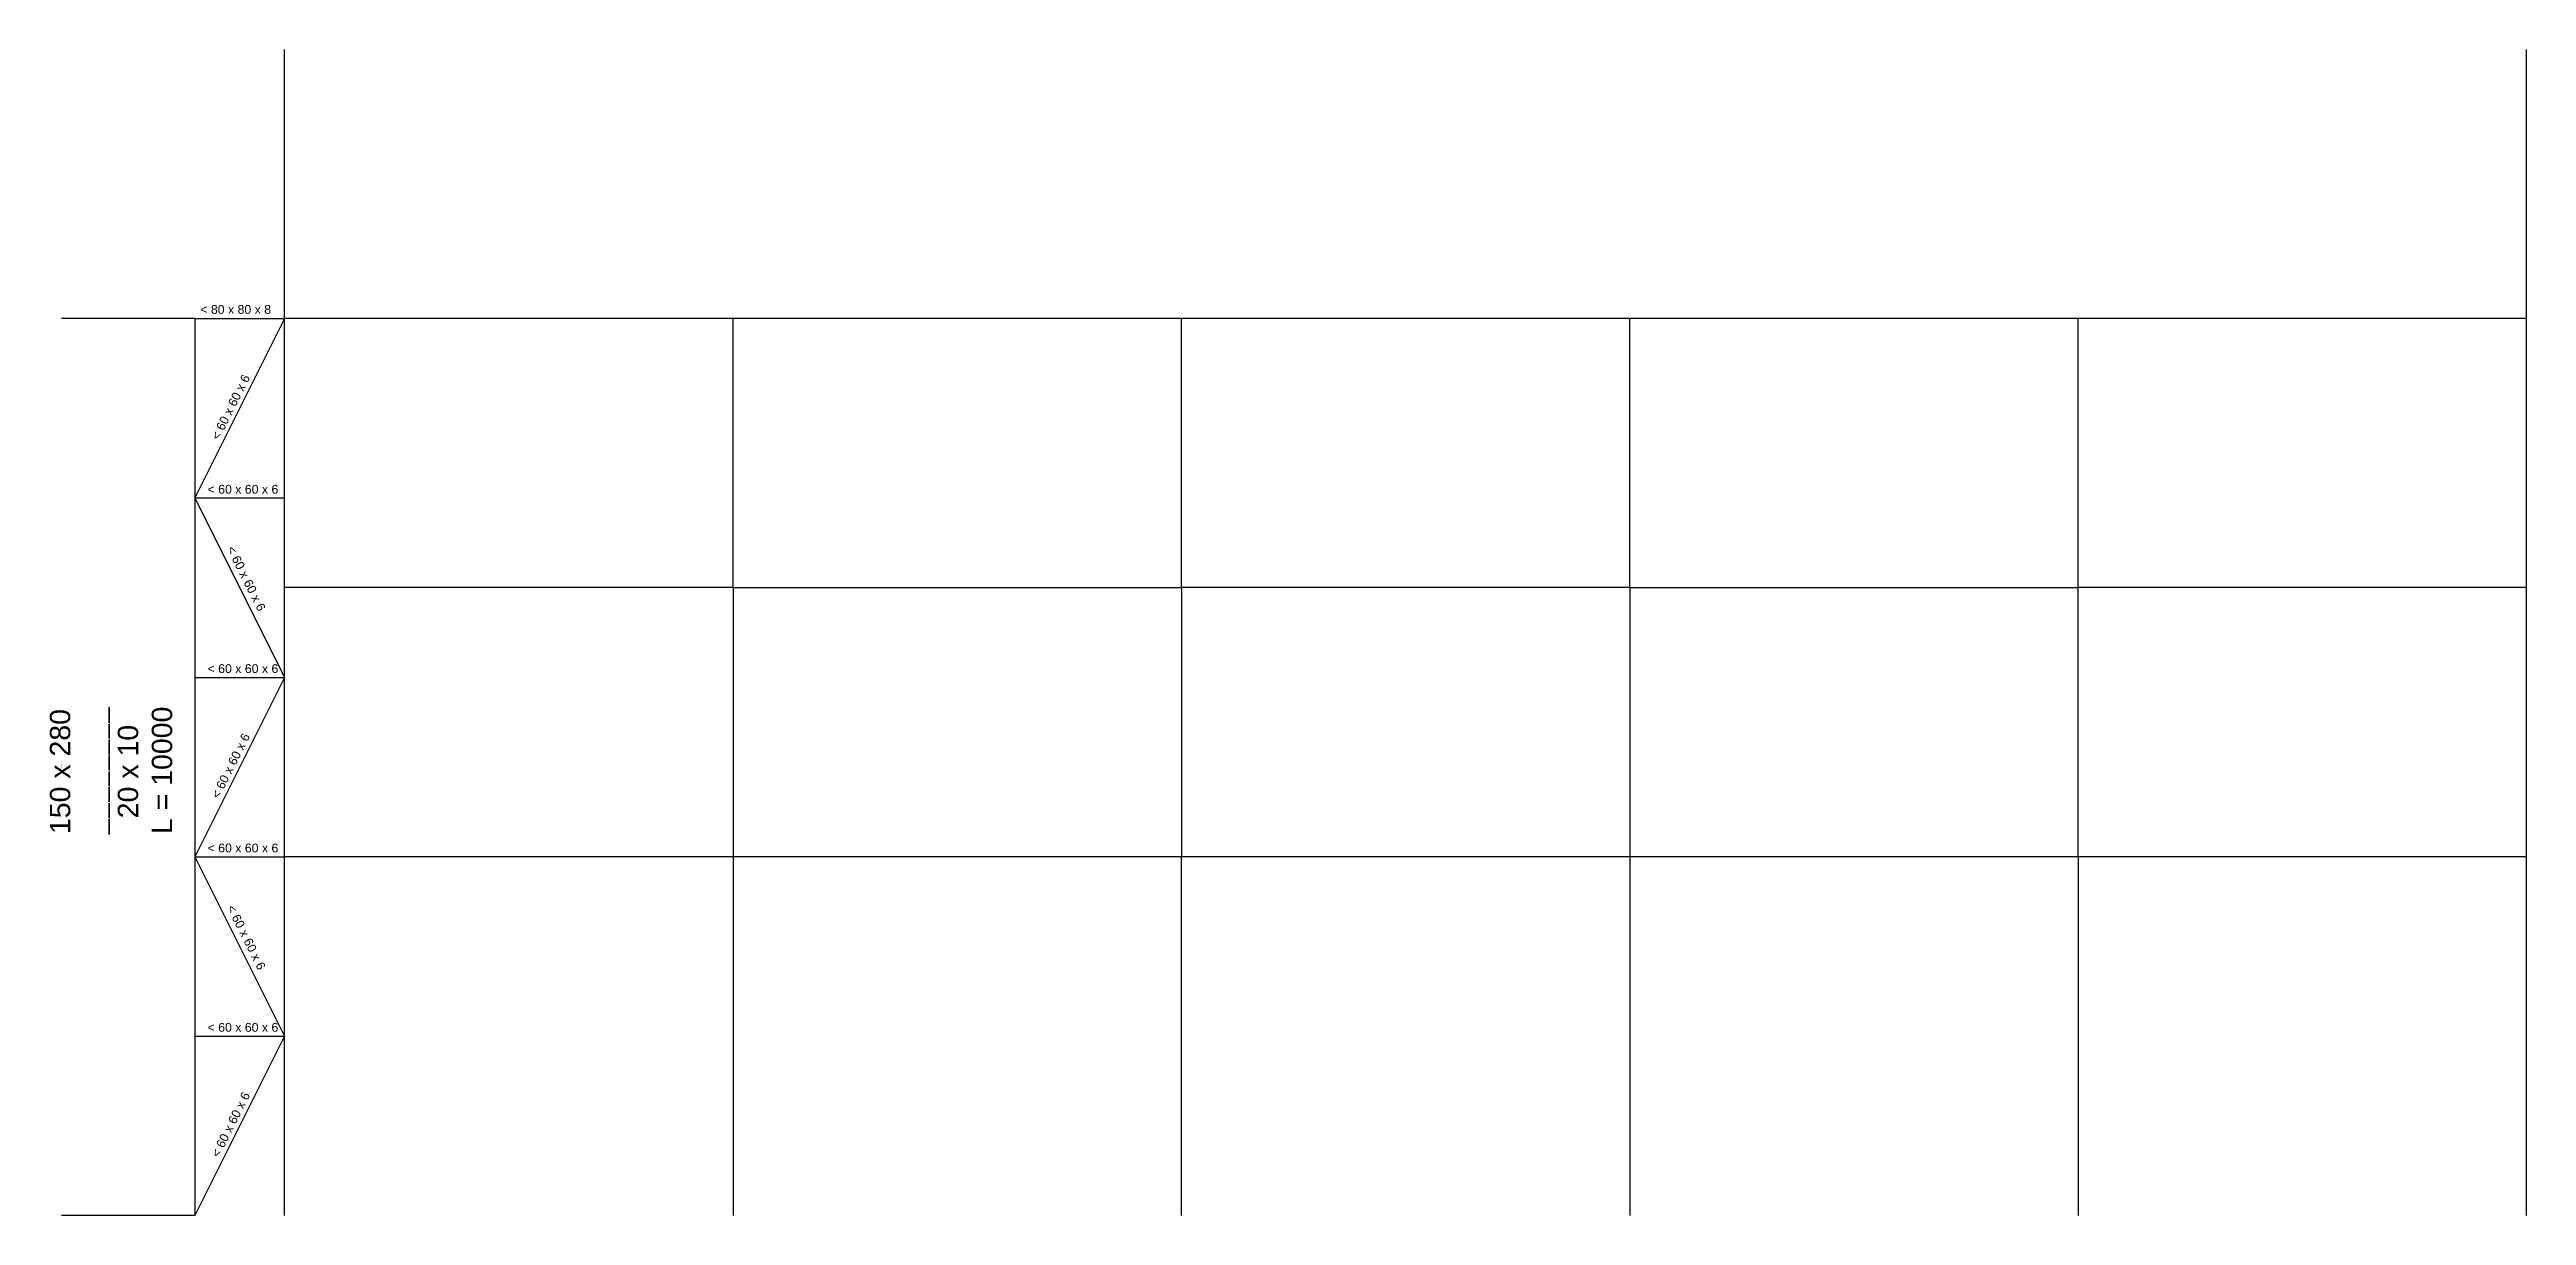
# Model space of a CAD drawing. Header units: inches. Extents: x -15 to 2803056, y 0 to 866270.
# Drawn here: x 936754 to 964376, y 219859 to 232859 of the extents above; entities that cross this region are included whole.
import ezdxf

# ---------------------------------------------------------------- set-up
doc = ezdxf.new("R2010")
doc.units = ezdxf.units.IN
doc.header["$LTSCALE"] = 100
doc.header["$MEASUREMENT"] = 0
doc.layers.add('initial layout', color=7, linetype='Continuous')
doc.layers.add('sections', color=3, linetype='Continuous')
doc.styles.get("Standard").update_dxf_attribs({"font": 'arial.ttf'})
doc.dimstyles.new('section', dxfattribs={"dimtxt": 1e-05, "dimasz": 15, "dimexe": 0.0625, "dimexo": 0.0625, "dimgap": 10, "dimtad": 0, "dimtoh": 1, "dimzin": 0, "dimdsep": 46, "dimtxsty": 'Standard', "dimblk": 'OBLIQUE', "dimcen": 0.09, "dimsd1": 1, "dimsd2": 1, "dimclrd": 256, "dimclre": 256, "dimclrt": 256, "dimadec": 0, "dimazin": 0, "dimtfac": 1, "dimtofl": 0, "dimtmove": 0, "dimatfit": 3, "dimfxl": 1, "dimtfillclr": 256, "dimtolj": 1, "dimtzin": 0, "dimlwe": -1, "dimarcsym": 0})

msp = doc.modelspace()

# ---------------------------------------------------------------- texts
at = {"layer": 'sections'}
for s, rotation, p in [('< 80 x 80 x 8', 0, (938434.993, 229912.051)), (' < 60 x 60 x 6', 63.4349488, (938623.91, 228462.89)), (' < 60 x 60 x 6', 0, (938477.991, 227906.797)), (' < 60 x 60 x 6', 296.5650512, (938711.418, 227324.976)), (' < 60 x 60 x 6', 0, (938477.991, 225906.797)), (' < 60 x 60 x 6', 63.4349488, (938623.91, 224462.89)), (' < 60 x 60 x 6', 0, (938477.991, 223906.797)), (' < 60 x 60 x 6', 296.5650512, (938711.418, 223324.976)), (' < 60 x 60 x 6', 0, (938477.991, 221906.797)), (' < 60 x 60 x 6', 63.4349488, (938623.91, 220462.89))]:
    msp.add_text(s, height=98.14202, rotation=rotation, dxfattribs=at).set_placement(p)
at = {"layer": 'sections', "insert": (936757.01, 224110.81), "char_height": 227.2868, "attachment_point": 1, "rotation": 90}
msp.add_mtext_dynamic_manual_height_columns('150 x 280\\P________\\P  20 x 10\\PL = 10000', width=1384.85194, gutter_width=1136.434, heights=[0], dxfattribs=at)

# ---------------------------------------------------------------- blocks, each defined once
blk = doc.blocks.new('*D134')
at = {"layer": 'Defpoints', "color": 0}
for p in [(936888, 229859), (938376, 229859), (938376, 219859)]:
    blk.add_point(p, dxfattribs=at)
at = {"layer": 'sections', "transparency": 16777216}
for p, q in [((938375, 229859), (936888, 229859)), ((938375, 219859), (936888, 219859))]:
    blk.add_line(p, q, dxfattribs=at)
at = {"layer": 'sections', "transparency": 16777216, "insert": (936888, 224859), "char_height": 10, "attachment_point": 5, "rotation": 90}
blk.add_mtext('\\A1;10000.00', dxfattribs=at)
blk = doc.blocks.new('_Oblique')
at = {"color": 0, "linetype": 'ByBlock', "lineweight": -2}
blk.add_line((-0.5, -0.5), (0.5, 0.5), dxfattribs=at)

# ---------------------------------------------------------------- dimensions: what is measured, and where the dimension line sits
at = {"layer": 'sections'}
dim = msp.add_linear_dim(base=(936888.266, 229858.6), p1=(938375.54, 219858.6), p2=(938375.54, 229858.6), angle=90, dimstyle='section', override={"dimtxt": 10}, dxfattribs=at)
dim.commit()
dim.dimension.update_dxf_attribs({"geometry": '*D134', "text_midpoint": (936888.266, 224858.6)})

# ---------------------------------------------------------------- linework, layer by layer
at = {"layer": 'initial layout'}
for p, q in [((939375.54, 229858.6), (939375.54, 232858.6)), ((964375.54, 229858.6), (964375.54, 232858.6)), ((938375.54, 229858.6), (939375.54, 229858.6)), ((939375.54, 229858.6), (938375.54, 227858.6)), ((938375.54, 229858.6), (938375.54, 219858.6)), ((938375.54, 229858.6), (938375.54, 219858.6)), ((939375.54, 227858.6), (939375.54, 229858.6)), ((944375.54, 229858.6), (939375.54, 229858.6)), ((944375.54, 226858.6), (944375.54, 229858.6)), ((949375.54, 229858.6), (944375.54, 229858.6)), ((949375.54, 226858.6), (949375.54, 229858.6)), ((954375.54, 229858.6), (949375.54, 229858.6)), ((954375.54, 226858.6), (954375.54, 229858.6)), ((959375.54, 229858.6), (954375.54, 229858.6)), ((959375.54, 226858.6), (959375.54, 229858.6)), ((964375.54, 229858.6), (959375.54, 229858.6)), ((964375.54, 226858.6), (964375.54, 229858.6)), ((938375.54, 227858.6), (939375.54, 227858.6)), ((938375.54, 227858.6), (939375.54, 225858.6)), ((939375.54, 223858.6), (939375.54, 227858.6)), ((944375.54, 226858.6), (939375.54, 226858.6)), ((944375.54, 226858.6), (944375.54, 223858.6)), ((944375.54, 226858.6), (944375.54, 223858.6)), ((944375.54, 226858.6), (949375.54, 226858.6)), ((954375.54, 226858.6), (949375.54, 226858.6)), ((949375.54, 226858.6), (949375.54, 223858.6)), ((949375.54, 226858.6), (949375.54, 223858.6)), ((954375.54, 226858.6), (954375.54, 223858.6)), ((954375.54, 226858.6), (954375.54, 223858.6)), ((954375.54, 226858.6), (959375.54, 226858.6)), ((964375.54, 226858.6), (959375.54, 226858.6)), ((959375.54, 223858.6), (959375.54, 226858.6)), ((964375.54, 219858.6), (964375.54, 226858.6)), ((938375.54, 225858.6), (939375.54, 225858.6)), ((939375.54, 225858.6), (938375.54, 223858.6)), ((938375.54, 223858.6), (939375.54, 223858.6)), ((938375.54, 223858.6), (939375.54, 221858.6)), ((944375.54, 223858.6), (939375.54, 223858.6)), ((939375.54, 219858.6), (939375.54, 223858.6)), ((944375.54, 223858.6), (944375.54, 219858.6)), ((949375.54, 223858.6), (944375.54, 223858.6)), ((954375.54, 223858.6), (949375.54, 223858.6)), ((949375.54, 219858.6), (949375.54, 223858.6)), ((954375.54, 223858.6), (954375.54, 219858.6)), ((959375.54, 223858.6), (954375.54, 223858.6)), ((964375.54, 223858.6), (959375.54, 223858.6)), ((959375.54, 223858.6), (959375.54, 219858.6)), ((938375.54, 221858.6), (939375.54, 221858.6)), ((939375.54, 221858.6), (938375.54, 219858.6))]:
    msp.add_line(p, q, dxfattribs=at)

msp.set_redraw_order([(e.dxf.handle, doc.entitydb.next_handle()) for e in msp.query("TEXT MTEXT ATTDEF DIMENSION ARC_DIMENSION")])  # texts and dimensions are drawn at this point

doc.saveas('drawing.dxf')
